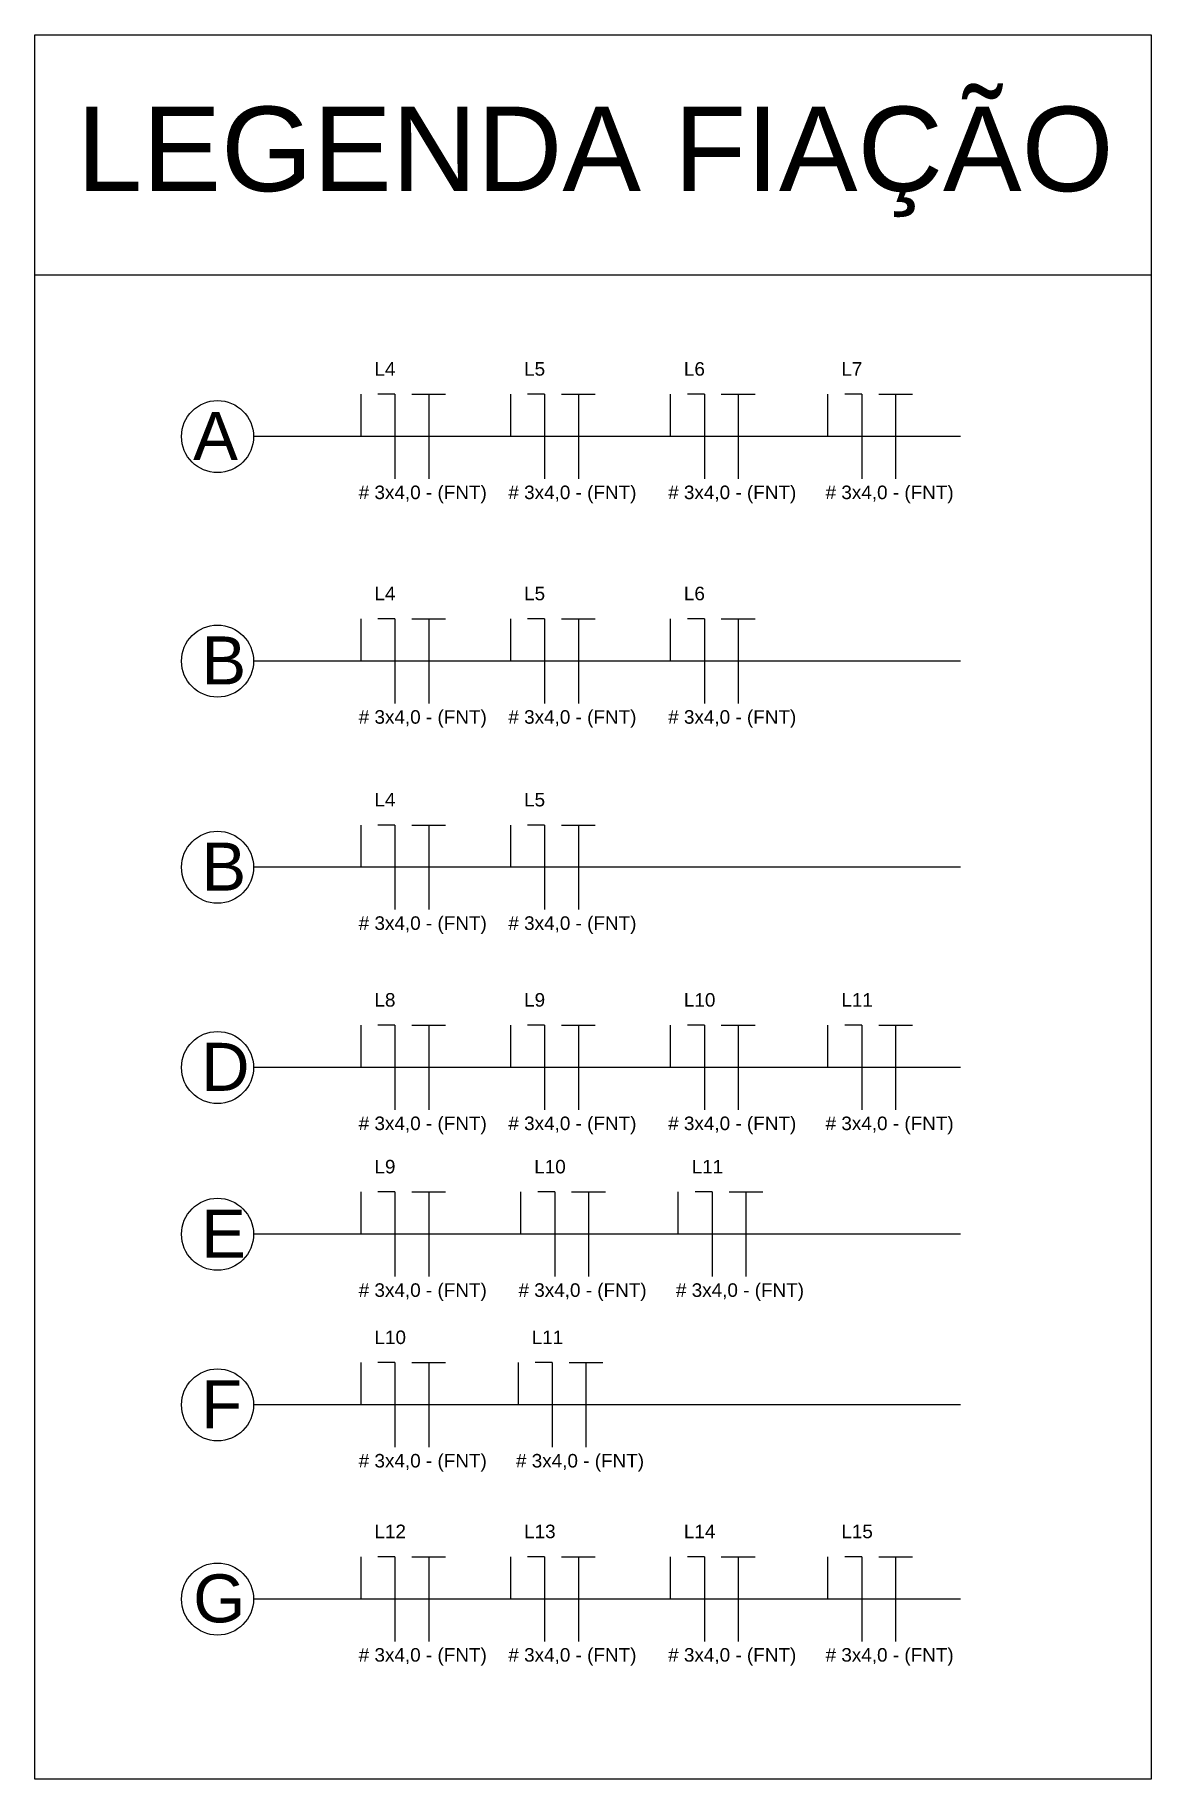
# Model space of a CAD drawing. Extents: x 196 to 487, y -48 to 152.
# Drawn here: x 330.76 to 337.36, y 24.45 to 34.76 of the extents above; entities that cross this region are included whole.
import ezdxf

# ---------------------------------------------------------------- set-up
doc = ezdxf.new("R2010")
doc.units = 0
doc.header["$MEASUREMENT"] = 0
for name, color, linetype in [('_ELT-Eletrocalhas', 9, 'CONTINUOUS'), ('DIAGRAMAS', 254, 'CONTINUOUS'), ('ELET_FIAÇÃO', 1, 'CONTINUOUS')]:
    doc.layers.add(name, color=color, linetype=linetype)
doc.styles.add('ARIAL', font='arial.ttf')

msp = doc.modelspace()

# ---------------------------------------------------------------- texts
at = {"layer": '_ELT-Eletrocalhas', "linetype": 'Continuous', "char_height": 0.284, "attachment_point": 1, "style": 'ARIAL'}
for s, insert in [('A', (331.692, 32.533)), ('B', (331.741, 31.205)), ('B', (331.741, 29.986)), ('D', (331.739, 28.802)), ('E', (331.739, 27.816)), ('F', (331.739, 26.807)), ('G', (331.692, 25.659))]:
    msp.add_mtext_dynamic_manual_height_columns(s, width=0.00904, gutter_width=1.419, heights=[0], dxfattribs=dict(at, insert=insert))
at = {"layer": 'DIAGRAMAS', "linetype": 'Continuous', "insert": (331.003, 34.338), "char_height": 0.2, "attachment_point": 1, "style": 'ARIAL'}
msp.add_mtext_dynamic_manual_height_columns('{\\H2.5x;LEGENDA FIAÇÃO}^I', width=15.9575, gutter_width=0.4, heights=[0], dxfattribs=at)

# ---------------------------------------------------------------- blocks, each defined once
blk = doc.blocks.new('Fiação_FNT_antiga')
at = {"layer": 'ELET_FIAÇÃO', "linetype": 'Continuous'}
for p, q in [((-0.2, 0), (-0.2, 0.25)), ((0, 0.25), (-0.1, 0.25)), ((0, 0.25), (0, -0.25)), ((0.1, 0.25), (0.3, 0.25)), ((0.2, 0.25), (0.2, -0.25))]:
    blk.add_line(p, q, dxfattribs=at)
at = {"layer": 'ELET_FIAÇÃO', "color": 7, "linetype": 'Continuous', "style": 'ARIAL'}
for tag, p in [('C', (-0.121, 0.36)), ('B', (-0.214, -0.37))]:
    blk.add_attdef(tag, p, '', height=0.08, dxfattribs=at)

# ---------------------------------------------------------------- linework, layer by layer
at = {"layer": '_ELT-Eletrocalhas', "linetype": 'Continuous'}
for p, q in [((336.229, 32.387), (332.049, 32.387)), ((336.229, 31.059), (332.049, 31.059)), ((336.229, 29.84), (332.049, 29.84)), ((336.229, 28.656), (332.049, 28.656)), ((336.229, 27.67), (332.049, 27.67)), ((336.229, 26.661), (332.049, 26.661)), ((336.229, 25.513), (332.049, 25.513))]:
    msp.add_line(p, q, dxfattribs=at)
for centre in [(331.836, 32.387), (331.836, 31.059), (331.836, 29.84), (331.836, 28.656), (331.836, 27.67), (331.836, 26.661), (331.836, 25.513)]:
    msp.add_circle(centre, 0.213, dxfattribs=at)
at = {"layer": 'DIAGRAMAS', "linetype": 'Continuous'}
msp.add_line((330.756, 33.343), (337.357, 33.343), dxfattribs=at)
msp.add_lwpolyline([(330.756, 34.762), (337.357, 34.762), (337.357, 24.448), (330.756, 24.448)], close=True, dxfattribs=at)

# ---------------------------------------------------------------- block references
at = {"layer": '_ELT-Eletrocalhas', "linetype": 'Continuous'}
for p, values in [((332.885, 32.387), {'C': 'L4', 'B': '# 3x4,0 - (FNT)'}), ((333.77, 32.387), {'C': 'L5', 'B': '# 3x4,0 - (FNT)'}), ((334.715, 32.387), {'C': 'L6', 'B': '# 3x4,0 - (FNT)'}), ((335.646, 32.387), {'C': 'L7', 'B': '# 3x4,0 - (FNT)'}), ((332.885, 31.059), {'C': 'L4', 'B': '# 3x4,0 - (FNT)'}), ((333.77, 31.059), {'C': 'L5', 'B': '# 3x4,0 - (FNT)'}), ((334.715, 31.059), {'C': 'L6', 'B': '# 3x4,0 - (FNT)'}), ((332.885, 29.84), {'C': 'L4', 'B': '# 3x4,0 - (FNT)'}), ((333.77, 29.84), {'C': 'L5', 'B': '# 3x4,0 - (FNT)'}), ((332.885, 28.656), {'C': 'L8', 'B': '# 3x4,0 - (FNT)'}), ((333.77, 28.656), {'C': 'L9', 'B': '# 3x4,0 - (FNT)'}), ((334.715, 28.656), {'C': 'L10', 'B': '# 3x4,0 - (FNT)'}), ((335.646, 28.656), {'C': 'L11', 'B': '# 3x4,0 - (FNT)'}), ((332.885, 27.67), {'C': 'L9', 'B': '# 3x4,0 - (FNT)'}), ((333.83, 27.67), {'C': 'L10', 'B': '# 3x4,0 - (FNT)'}), ((334.761, 27.67), {'C': 'L11', 'B': '# 3x4,0 - (FNT)'}), ((332.885, 26.661), {'C': 'L10', 'B': '# 3x4,0 - (FNT)'}), ((333.815, 26.661), {'C': 'L11', 'B': '# 3x4,0 - (FNT)'}), ((332.885, 25.513), {'C': 'L12', 'B': '# 3x4,0 - (FNT)'}), ((333.77, 25.513), {'C': 'L13', 'B': '# 3x4,0 - (FNT)'}), ((334.715, 25.513), {'C': 'L14', 'B': '# 3x4,0 - (FNT)'}), ((335.646, 25.513), {'C': 'L15', 'B': '# 3x4,0 - (FNT)'})]:
    msp.add_blockref('Fiação_FNT_antiga', p, dxfattribs=at).add_auto_attribs(values)

msp.set_redraw_order([(e.dxf.handle, doc.entitydb.next_handle()) for e in msp.query("TEXT MTEXT ATTDEF DIMENSION ARC_DIMENSION")])  # texts and dimensions are drawn at this point

doc.saveas('drawing.dxf')
